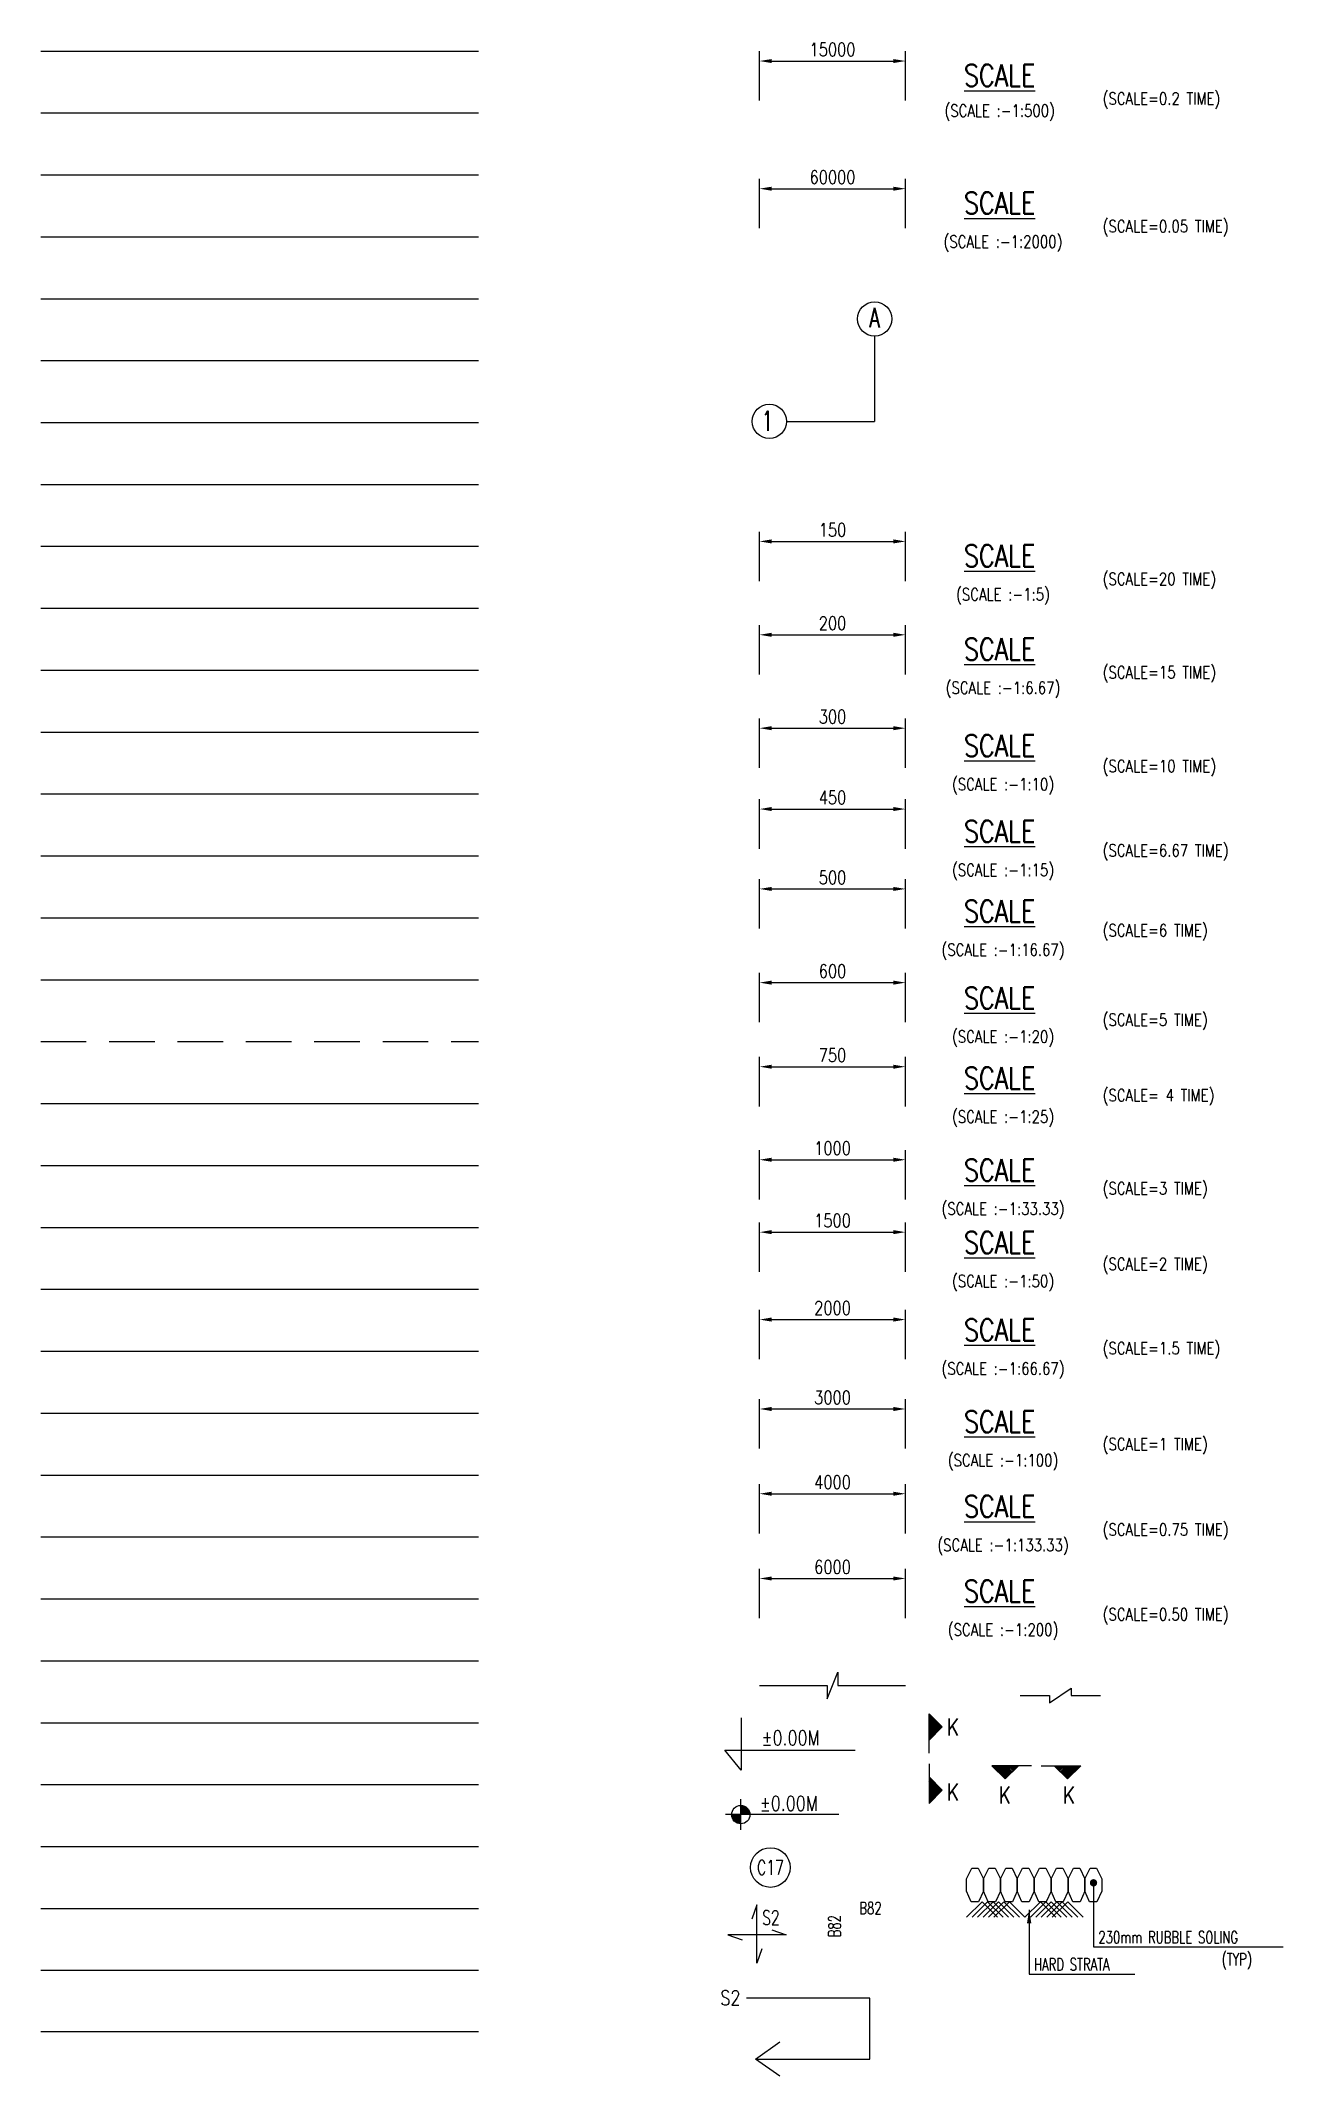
# Model space of a CAD drawing. Extents: x 482149 to 766876, y -388107 to -272741.
# Drawn here: x 482149 to 507696, y -335799 to -293943 of the extents above; entities that cross this region are included whole.
import ezdxf
from ezdxf.enums import TextEntityAlignment as Align
from ezdxf.lldxf.tags import DXFTag

# ---------------------------------------------------------------- set-up
doc = ezdxf.new("R2010")
doc.units = 0
doc.header["$LTSCALE"] = 500
doc.header["$MEASUREMENT"] = 0
doc.linetypes.add('HIDDEN2', pattern=[0.1875, 0.125, -0.0625])
doc.layers.get('DEFPOINTS').update_dxf_attribs({"color": 4})
for name, color, linetype in [('LINE CUT', 8, 'Continuous'), ('P.C.C.', 8, 'Continuous'), ('S-BEAM INNER', 4, 'HIDDEN2'), ('S-BEAM NO', 3, 'Continuous'), ('S-BEAM OUTER', 4, 'Continuous'), ('S-BEAM SIZES', 3, 'Continuous'), ('S-BRECK LINE', 8, 'Continuous'), ('S-CLOUD', 7, 'Continuous'), ('S-COLUMN', 1, 'Continuous'), ('S-COLUMN CIRCLE', 9, 'Continuous'), ('S-COLUMN HATCH', 8, 'Continuous'), ('S-COLUMN NO', 2, 'Continuous'), ('S-COLUMN SIZES', 2, 'Continuous'), ('S-CONCRET LINE', 4, 'Continuous'), ('S-CUT LINE', 8, 'Continuous'), ('S-DIM-1', 5, 'Continuous'), ('S-FILLING', 9, 'Continuous'), ('S-FOOTING', 4, 'Continuous'), ('S-FOOTING  DIMENTION', 5, 'Continuous'), ('S-FOOTING TYPE', 3, 'Continuous'), ('S-GRIDE CIRCLE', 8, 'Continuous'), ('S-GRIDE LINE', 8, 'CENTER'), ('S-GRIDE NO', 1, 'Continuous'), ('S-LEVEL SECTION', 3, 'Continuous'), ('S-LEVLE PLAN', 3, 'Continuous'), ('S-PCC', 9, 'Continuous'), ('S-REINFORCEMENT', 6, 'Continuous'), ('S-RETAINING WALL', 6, 'Continuous'), ('S-SECTION MARK', 1, 'Continuous'), ('S-SLAB MARK', 3, 'Continuous'), ('S-SLAB NO', 3, 'Continuous'), ('S-STIRUPS)', 3, 'Continuous'), ('S-SUNK', 9, 'Continuous'), ('S-TEXT', 2, 'Continuous'), ('S-TEXT-1', 4, 'Continuous'), ('S-TITLE', 6, 'Continuous'), ('S-WATER PROFING', 9, 'Continuous'), ('SCHEDULE LINE-1', 7, 'Continuous'), ('SCHEDULE LINE-2', 5, 'Continuous')]:
    doc.layers.add(name, color=color, linetype=linetype)
doc.styles.add('ROMANS', font='simplex.shx', dxfattribs={"width": 0.8, "height": 275, "bigfont": 'bigfont.shx'})
tags = doc.linetypes.add('CENTER', pattern=[2, 1.25, -0.25, 0.25, -0.25]).pattern_tags.tags
tags[10:11] = [DXFTag(74, 4), DXFTag(75, 0), DXFTag(340, '0'), DXFTag(46, 1.0), DXFTag(50, 0.0), DXFTag(44, 0.0), DXFTag(45, 0.0)]
tags[8:9] = [DXFTag(74, 4), DXFTag(75, 0), DXFTag(340, '0'), DXFTag(46, 1.0), DXFTag(50, 0.0), DXFTag(44, 0.0), DXFTag(45, 0.0)]
tags[6:7] = [DXFTag(74, 4), DXFTag(75, 0), DXFTag(340, '0'), DXFTag(46, 1.0), DXFTag(50, 0.0), DXFTag(44, 0.0), DXFTag(45, 0.0)]
tags[4:5] = [DXFTag(74, 4), DXFTag(75, 0), DXFTag(340, '0'), DXFTag(46, 1.0), DXFTag(50, 0.0), DXFTag(44, 0.0), DXFTag(45, 0.0)]
doc.dimstyles.new('dim10', dxfattribs={"dimtxt": 250, "dimasz": 250, "dimexe": 200, "dimexo": 200, "dimgap": 100, "dimtad": 1, "dimdec": 0, "dimlfac": 0.1, "dimzin": 0, "dimdsep": 46, "dimtxsty": 'ROMANS', "dimcen": 0, "dimclrd": 5, "dimclre": 5, "dimclrt": 4, "dimadec": 0, "dimazin": 0, "dimtfac": 1, "dimtdec": 0, "dimtix": 1, "dimtofl": 0, "dimtmove": 2, "dimatfit": 3, "dimfxl": 0, "dimtolj": 1, "dimtzin": 0, "dimlwd": -1, "dimlwe": -1, "dimarcsym": 0})
doc.dimstyles.new('dim100', dxfattribs={"dimtxt": 250, "dimasz": 250, "dimexe": 200, "dimexo": 200, "dimgap": 100, "dimtad": 1, "dimdec": 0, "dimzin": 0, "dimdsep": 46, "dimtxsty": 'ROMANS', "dimcen": 0, "dimclrd": 5, "dimclre": 5, "dimclrt": 4, "dimadec": 0, "dimazin": 0, "dimtfac": 1, "dimtdec": 0, "dimtix": 1, "dimtofl": 0, "dimtmove": 2, "dimatfit": 3, "dimfxl": 0, "dimtolj": 1, "dimtzin": 0, "dimlwd": -1, "dimlwe": -1, "dimarcsym": 0})
doc.dimstyles.new('dim133.33(0.75)', dxfattribs={"dimtxt": 250, "dimasz": 250, "dimexe": 200, "dimexo": 200, "dimgap": 100, "dimtad": 1, "dimdec": 0, "dimlfac": 1.333331, "dimzin": 0, "dimdsep": 46, "dimtxsty": 'ROMANS', "dimcen": 0, "dimclrd": 5, "dimclre": 5, "dimclrt": 4, "dimadec": 0, "dimazin": 0, "dimtfac": 1, "dimtdec": 0, "dimtix": 1, "dimtofl": 0, "dimtmove": 2, "dimatfit": 3, "dimfxl": 0, "dimtolj": 1, "dimtzin": 0, "dimlwd": -1, "dimlwe": -1, "dimarcsym": 0})
doc.dimstyles.new('dim15(6.67)', dxfattribs={"dimtxt": 250, "dimasz": 250, "dimexe": 200, "dimexo": 200, "dimgap": 100, "dimtad": 1, "dimdec": 0, "dimlfac": 0.15, "dimzin": 0, "dimdsep": 46, "dimtxsty": 'ROMANS', "dimcen": 0, "dimclrd": 5, "dimclre": 5, "dimclrt": 4, "dimadec": 0, "dimazin": 0, "dimtfac": 1, "dimtdec": 0, "dimtix": 1, "dimtofl": 0, "dimtmove": 2, "dimatfit": 3, "dimfxl": 0, "dimtolj": 1, "dimtzin": 0, "dimlwd": -1, "dimlwe": -1, "dimarcsym": 0})
doc.dimstyles.new('dim16.67(6)', dxfattribs={"dimtxt": 250, "dimasz": 250, "dimexe": 200, "dimexo": 200, "dimgap": 100, "dimtad": 1, "dimdec": 0, "dimlfac": 0.166665, "dimzin": 0, "dimdsep": 46, "dimtxsty": 'ROMANS', "dimcen": 0, "dimclrd": 5, "dimclre": 5, "dimclrt": 4, "dimadec": 0, "dimazin": 0, "dimtfac": 1, "dimtdec": 0, "dimtix": 1, "dimtofl": 0, "dimtmove": 2, "dimatfit": 3, "dimfxl": 0, "dimtolj": 1, "dimtzin": 0, "dimlwd": -1, "dimlwe": -1, "dimarcsym": 0})
doc.dimstyles.new('dim20', dxfattribs={"dimtxt": 250, "dimasz": 250, "dimexe": 200, "dimexo": 200, "dimgap": 100, "dimtad": 1, "dimdec": 0, "dimlfac": 0.2, "dimzin": 0, "dimdsep": 46, "dimtxsty": 'ROMANS', "dimcen": 0, "dimclrd": 5, "dimclre": 5, "dimclrt": 4, "dimadec": 0, "dimazin": 0, "dimtfac": 1, "dimtdec": 0, "dimtix": 1, "dimtofl": 0, "dimtmove": 2, "dimatfit": 3, "dimfxl": 0, "dimtolj": 1, "dimtzin": 0, "dimlwd": -1, "dimlwe": -1, "dimarcsym": 0})
doc.dimstyles.new('dim200', dxfattribs={"dimtxt": 250, "dimasz": 250, "dimexe": 200, "dimexo": 200, "dimgap": 100, "dimtad": 1, "dimdec": 0, "dimlfac": 2, "dimzin": 0, "dimdsep": 46, "dimtxsty": 'ROMANS', "dimcen": 0, "dimclrd": 5, "dimclre": 5, "dimclrt": 4, "dimadec": 0, "dimazin": 0, "dimtfac": 1, "dimtdec": 0, "dimtix": 1, "dimtofl": 0, "dimtmove": 2, "dimatfit": 3, "dimfxl": 0, "dimtolj": 1, "dimtzin": 0, "dimlwd": -1, "dimlwe": -1, "dimarcsym": 0})
doc.dimstyles.new('dim2000', dxfattribs={"dimtxt": 250, "dimasz": 250, "dimexe": 200, "dimexo": 200, "dimgap": 100, "dimtad": 1, "dimdec": 0, "dimlfac": 20, "dimzin": 0, "dimdsep": 46, "dimtxsty": 'ROMANS', "dimcen": 0, "dimclrd": 5, "dimclre": 5, "dimclrt": 4, "dimadec": 0, "dimazin": 0, "dimtfac": 1, "dimtdec": 0, "dimtix": 1, "dimtofl": 0, "dimtmove": 2, "dimatfit": 3, "dimfxl": 0, "dimtolj": 1, "dimtzin": 0, "dimlwd": -1, "dimlwe": -1, "dimarcsym": 0})
doc.dimstyles.new('dim25', dxfattribs={"dimtxt": 250, "dimasz": 250, "dimexe": 200, "dimexo": 200, "dimgap": 100, "dimtad": 1, "dimdec": 0, "dimlfac": 0.25, "dimzin": 0, "dimdsep": 46, "dimtxsty": 'ROMANS', "dimcen": 0, "dimclrd": 5, "dimclre": 5, "dimclrt": 4, "dimadec": 0, "dimazin": 0, "dimtfac": 1, "dimtdec": 0, "dimtix": 1, "dimtofl": 0, "dimtmove": 2, "dimatfit": 3, "dimfxl": 0, "dimtolj": 1, "dimtzin": 0, "dimlwd": -1, "dimlwe": -1, "dimarcsym": 0})
doc.dimstyles.new('dim33.33', dxfattribs={"dimtxt": 250, "dimasz": 250, "dimexe": 200, "dimexo": 200, "dimgap": 100, "dimtad": 1, "dimdec": 0, "dimlfac": 0.333331, "dimzin": 0, "dimdsep": 46, "dimtxsty": 'ROMANS', "dimcen": 0, "dimclrd": 5, "dimclre": 5, "dimclrt": 4, "dimadec": 0, "dimazin": 0, "dimtfac": 1, "dimtdec": 0, "dimtix": 1, "dimtofl": 0, "dimtmove": 2, "dimatfit": 3, "dimfxl": 0, "dimtolj": 1, "dimtzin": 0, "dimlwd": -1, "dimlwe": -1, "dimarcsym": 0})
doc.dimstyles.new('dim5', dxfattribs={"dimtxt": 250, "dimasz": 250, "dimexe": 200, "dimexo": 200, "dimgap": 100, "dimtad": 1, "dimdec": 0, "dimlfac": 0.05, "dimzin": 0, "dimdsep": 46, "dimtxsty": 'ROMANS', "dimcen": 0, "dimclrd": 5, "dimclre": 5, "dimclrt": 4, "dimadec": 0, "dimazin": 0, "dimtfac": 1, "dimtdec": 0, "dimtix": 1, "dimtofl": 0, "dimtmove": 2, "dimatfit": 3, "dimfxl": 0, "dimtolj": 1, "dimtzin": 0, "dimlwd": -1, "dimlwe": -1, "dimarcsym": 0})
doc.dimstyles.new('dim50', dxfattribs={"dimtxt": 250, "dimasz": 250, "dimexe": 200, "dimexo": 200, "dimgap": 100, "dimtad": 1, "dimdec": 0, "dimlfac": 0.5, "dimzin": 0, "dimdsep": 46, "dimtxsty": 'ROMANS', "dimcen": 0, "dimclrd": 5, "dimclre": 5, "dimclrt": 4, "dimadec": 0, "dimazin": 0, "dimtfac": 1, "dimtdec": 0, "dimtix": 1, "dimtofl": 0, "dimtmove": 2, "dimatfit": 3, "dimfxl": 0, "dimtolj": 1, "dimtzin": 0, "dimlwd": -1, "dimlwe": -1, "dimarcsym": 0})
doc.dimstyles.new('dim500', dxfattribs={"dimtxt": 250, "dimasz": 250, "dimexe": 200, "dimexo": 200, "dimgap": 100, "dimtad": 1, "dimdec": 0, "dimlfac": 5, "dimzin": 0, "dimdsep": 46, "dimtxsty": 'ROMANS', "dimcen": 0, "dimclrd": 5, "dimclre": 5, "dimclrt": 4, "dimadec": 0, "dimazin": 0, "dimtfac": 1, "dimtdec": 0, "dimtix": 1, "dimtofl": 0, "dimtmove": 2, "dimatfit": 3, "dimfxl": 0, "dimtolj": 1, "dimtzin": 0, "dimlwd": -1, "dimlwe": -1, "dimarcsym": 0})
doc.dimstyles.new('dim6.67(15)', dxfattribs={"dimtxt": 250, "dimasz": 250, "dimexe": 200, "dimexo": 200, "dimgap": 100, "dimtad": 1, "dimdec": 0, "dimlfac": 0.066667, "dimzin": 0, "dimdsep": 46, "dimtxsty": 'ROMANS', "dimcen": 0, "dimclrd": 5, "dimclre": 5, "dimclrt": 4, "dimadec": 0, "dimazin": 0, "dimtfac": 1, "dimtdec": 0, "dimtix": 1, "dimtofl": 0, "dimtmove": 2, "dimatfit": 3, "dimfxl": 0, "dimtolj": 1, "dimtzin": 0, "dimlwd": -1, "dimlwe": -1, "dimarcsym": 0})
doc.dimstyles.new('dim66.67(1.5)', dxfattribs={"dimtxt": 250, "dimasz": 250, "dimexe": 200, "dimexo": 200, "dimgap": 100, "dimtad": 1, "dimdec": 0, "dimlfac": 0.666666, "dimzin": 0, "dimdsep": 46, "dimtxsty": 'ROMANS', "dimcen": 0, "dimclrd": 5, "dimclre": 5, "dimclrt": 4, "dimadec": 0, "dimazin": 0, "dimtfac": 1, "dimtdec": 0, "dimtix": 1, "dimtofl": 0, "dimtmove": 2, "dimatfit": 3, "dimfxl": 0, "dimtolj": 1, "dimtzin": 0, "dimlwd": -1, "dimlwe": -1, "dimarcsym": 0})

msp = doc.modelspace()

# ---------------------------------------------------------------- texts
at = {"layer": 'S-BEAM NO', "style": 'ROMANS', "width": 0.7}
msp.add_text('B82', height=250, dxfattribs=at).set_placement((499209.381, -332341.561), align=Align.MIDDLE_CENTER)
msp.add_text('B82', height=250, rotation=90, dxfattribs=at).set_placement((498469.606, -332710.09), align=Align.MIDDLE_CENTER)
at = {"layer": 'S-COLUMN NO', "style": 'ROMANS', "width": 0.7}
msp.add_text('C17', height=300, dxfattribs=at).set_placement((497150.218, -331506.602), align=Align.MIDDLE)
at = {"layer": 'S-GRIDE NO', "style": 'ROMANS', "width": 0.7}
for s, p in [('A', (499294.32, -299638.734)), ('1', (497089.281, -301761.776))]:
    msp.add_text(s, height=400, dxfattribs=at).set_placement(p, align=Align.MIDDLE)
at = {"layer": 'S-LEVEL SECTION', "insert": (497564.722, -328840.3), "char_height": 300, "attachment_point": 5, "style": 'ROMANS'}
msp.add_mtext('%%P0.00M', dxfattribs=at)
at = {"layer": 'S-LEVLE PLAN', "insert": (497528.261, -330187.489), "char_height": 300, "attachment_point": 5, "style": 'ROMANS'}
msp.add_mtext('%%P0.00M', dxfattribs=at)
at = {"layer": 'S-SECTION MARK', "style": 'ROMANS', "width": 0.8}
for p in [(500906.659, -328613.618), (500906.659, -329952.397), (501972.362, -330015.67), (503292.157, -330015.67)]:
    msp.add_text('K', height=349.999, dxfattribs=at).set_placement(p, align=Align.MIDDLE)
at = {"layer": 'S-SLAB NO', "style": 'ROMANS', "width": 0.7}
msp.add_text('S2', height=300, dxfattribs=at).set_placement((496981.565, -332686.994))
at = {"layer": 'S-TEXT', "style": 'ROMANS', "width": 0.8}
msp.add_text('S2', height=300, dxfattribs=at).set_placement((496124.719, -334333.899))
at = {"layer": 'S-TEXT', "char_height": 250, "width": 16150, "attachment_point": 2, "style": 'ROMANS'}
for s, insert in [('(SCALE :-1:500)', (501864.603, -295257.929)), ('(SCALE :-1:2000)', (501932.496, -297950.5)), ('(SCALE :-1:5)', (501932.496, -305203.386)), ('(SCALE :-1:6.67)', (501932.496, -307123.38)), ('(SCALE :-1:10)', (501934.074, -309106.842)), ('(SCALE :-1:15)', (501934.074, -310868.779)), ('(SCALE :-1:16.67)', (501934.074, -312511.598)), ('(SCALE :-1:20)', (501934.074, -314295.028)), ('(SCALE :-1:25)', (501934.074, -315942.539)), ('(SCALE :-1:33.33)', (501934.074, -317834.6)), ('(SCALE :-1:50)', (501934.074, -319323.418)), ('(SCALE :-1:66.67)', (501934.074, -321120.741)), ('(SCALE :-1:100)', (501934.074, -323006.779)), ('(SCALE :-1:133.33)', (501934.074, -324749.427)), ('(SCALE :-1:200)', (501934.074, -326492.076))]:
    msp.add_mtext(s, dxfattribs=dict(at, insert=insert))
at = {"layer": 'S-TEXT-1', "style": 'ROMANS', "width": 0.7}
for s, p in [('230mm RUBBLE SOLING', (503894.385, -332939.183)), ('HARD STRATA', (502570.479, -333497.895)), ('(TYP)', (506428.522, -333393.047))]:
    msp.add_text(s, height=250, dxfattribs=at).set_placement(p, align=Align.MIDDLE_LEFT)
at = {"layer": 'S-TEXT-1', "char_height": 250, "width": 16150, "attachment_point": 1, "style": 'ROMANS'}
for s, insert in [('(SCALE=0.2 TIME)', (503981.638, -295007.744)), ('(SCALE=0.05 TIME)', (503981.638, -297632.729)), ('(SCALE=20 TIME)', (503981.638, -304885.615)), ('(SCALE=15 TIME)', (503981.638, -306805.609)), ('(SCALE=10 TIME)', (503981.638, -308734.614)), ('(SCALE=6.67 TIME)', (503981.638, -310468.658)), ('(SCALE=6 TIME)', (503981.638, -312111.477)), ('(SCALE=5 TIME)', (503981.638, -313950.536)), ('(SCALE= 4 TIME)', (503981.638, -315500.871)), ('(SCALE=3 TIME)', (503981.638, -317417.12)), ('(SCALE=2 TIME)', (503981.638, -318970.327)), ('(SCALE=1.5 TIME)', (503981.638, -320703.262)), ('(SCALE=1 TIME)', (503981.638, -322674.9)), ('(SCALE=0.75 TIME)', (503981.638, -324431.017)), ('(SCALE=0.50 TIME)', (503981.638, -326173.666))]:
    msp.add_mtext(s, dxfattribs=dict(at, insert=insert))
at = {"layer": 'S-TITLE', "style": 'ROMANS', "width": 0.8}
for p in [(501864.603, -294656.422), (501864.603, -297281.407), (501864.603, -304534.293), (501864.603, -306454.287), (501864.603, -308437.749), (501864.603, -310199.686), (501864.603, -311842.505), (501864.603, -313625.935), (501864.603, -315273.446), (501864.603, -317165.507), (501864.603, -318654.325), (501864.603, -320451.649), (501864.603, -322337.686), (501864.603, -324080.334), (501864.603, -325822.983)]:
    msp.add_text('%%USCALE', height=450, dxfattribs=at).set_placement(p, align=Align.MIDDLE_CENTER)

# ---------------------------------------------------------------- blocks, each defined once
blk = doc.blocks.new('*D136')
at = {"layer": 'DEFPOINTS', "color": 0}
for p in [(499928, -322078), (496928, -323093), (499928, -323093)]:
    blk.add_point(p, dxfattribs=at)
at = {"layer": 'S-DIM-1', "color": 5}
for p, q in [((496928, -322893), (496928, -321878)), ((497178, -322078), (499678, -322078)), ((499928, -322893), (499928, -321878))]:
    blk.add_line(p, q, dxfattribs=at)
for points in [[(497178, -322036), (497178, -322120), (496928, -322078)], [(499678, -322120), (499678, -322036), (499928, -322078)]]:
    blk.add_solid(points, dxfattribs=at)
at = {"layer": 'S-DIM-1', "color": 4, "insert": (498428, -321840), "char_height": 275, "attachment_point": 5, "style": 'ROMANS'}
blk.add_mtext('\\A1;3000', dxfattribs=at)
blk = doc.blocks.new('*D137')
at = {"layer": 'DEFPOINTS', "color": 0}
for p in [(499928, -318442), (496928, -319457), (499928, -319457)]:
    blk.add_point(p, dxfattribs=at)
at = {"layer": 'S-DIM-1', "color": 5}
for p, q in [((496928, -319257), (496928, -318242)), ((497178, -318442), (499678, -318442)), ((499928, -319257), (499928, -318242))]:
    blk.add_line(p, q, dxfattribs=at)
for points in [[(497178, -318400), (497178, -318483), (496928, -318442)], [(499678, -318483), (499678, -318400), (499928, -318442)]]:
    blk.add_solid(points, dxfattribs=at)
at = {"layer": 'S-DIM-1', "color": 4, "insert": (498428, -318204), "char_height": 275, "attachment_point": 5, "style": 'ROMANS'}
blk.add_mtext('\\A1;1500', dxfattribs=at)
blk = doc.blocks.new('*D138')
at = {"layer": 'DEFPOINTS', "color": 0}
for p in [(499928, -315040), (496928, -316055), (499928, -316055)]:
    blk.add_point(p, dxfattribs=at)
at = {"layer": 'S-DIM-1', "color": 5}
for p, q in [((496928, -315855), (496928, -314840)), ((497178, -315040), (499678, -315040)), ((499928, -315855), (499928, -314840))]:
    blk.add_line(p, q, dxfattribs=at)
for points in [[(497178, -314999), (497178, -315082), (496928, -315040)], [(499678, -315082), (499678, -314999), (499928, -315040)]]:
    blk.add_solid(points, dxfattribs=at)
at = {"layer": 'S-DIM-1', "color": 4, "insert": (498428, -314803), "char_height": 275, "attachment_point": 5, "style": 'ROMANS'}
blk.add_mtext('\\A1;750', dxfattribs=at)
blk = doc.blocks.new('*D139')
at = {"layer": 'DEFPOINTS', "color": 0}
for p in [(499928, -313311), (496928, -314326), (499928, -314326)]:
    blk.add_point(p, dxfattribs=at)
at = {"layer": 'S-DIM-1', "color": 5}
for p, q in [((496928, -314126), (496928, -313111)), ((497178, -313311), (499678, -313311)), ((499928, -314126), (499928, -313111))]:
    blk.add_line(p, q, dxfattribs=at)
for points in [[(497178, -313269), (497178, -313353), (496928, -313311)], [(499678, -313353), (499678, -313269), (499928, -313311)]]:
    blk.add_solid(points, dxfattribs=at)
at = {"layer": 'S-DIM-1', "color": 4, "insert": (498428, -313074), "char_height": 275, "attachment_point": 5, "style": 'ROMANS'}
blk.add_mtext('\\A1;600', dxfattribs=at)
blk = doc.blocks.new('*D140')
at = {"layer": 'DEFPOINTS', "color": 0}
for p in [(499928, -309742), (496928, -310757), (499928, -310757)]:
    blk.add_point(p, dxfattribs=at)
at = {"layer": 'S-DIM-1', "color": 5}
for p, q in [((496928, -310557), (496928, -309542)), ((499928, -310557), (499928, -309542)), ((497178, -309742), (499678, -309742))]:
    blk.add_line(p, q, dxfattribs=at)
for points in [[(497178, -309700), (497178, -309783), (496928, -309742)], [(499678, -309783), (499678, -309700), (499928, -309742)]]:
    blk.add_solid(points, dxfattribs=at)
at = {"layer": 'S-DIM-1', "color": 4, "insert": (498428, -309504), "char_height": 275, "attachment_point": 5, "style": 'ROMANS'}
blk.add_mtext('\\A1;450', dxfattribs=at)
blk = doc.blocks.new('*D141')
at = {"layer": 'DEFPOINTS', "color": 0}
for p in [(499928, -308079), (496928, -309094), (499928, -309094)]:
    blk.add_point(p, dxfattribs=at)
at = {"layer": 'S-DIM-1', "color": 5}
for p, q in [((496928, -308894), (496928, -307879)), ((499928, -308894), (499928, -307879)), ((497178, -308079), (499678, -308079))]:
    blk.add_line(p, q, dxfattribs=at)
for points in [[(497178, -308037), (497178, -308121), (496928, -308079)], [(499678, -308121), (499678, -308037), (499928, -308079)]]:
    blk.add_solid(points, dxfattribs=at)
at = {"layer": 'S-DIM-1', "color": 4, "insert": (498428, -307842), "char_height": 275, "attachment_point": 5, "style": 'ROMANS'}
blk.add_mtext('\\A1;300', dxfattribs=at)
blk = doc.blocks.new('*D142')
at = {"layer": 'DEFPOINTS', "color": 0}
for p in [(499928, -306159), (496928, -307174), (499928, -307174)]:
    blk.add_point(p, dxfattribs=at)
at = {"layer": 'S-DIM-1', "color": 5}
for p, q in [((496928, -306974), (496928, -305959)), ((499928, -306974), (499928, -305959)), ((497178, -306159), (499678, -306159))]:
    blk.add_line(p, q, dxfattribs=at)
for points in [[(497178, -306117), (497178, -306201), (496928, -306159)], [(499678, -306201), (499678, -306117), (499928, -306159)]]:
    blk.add_solid(points, dxfattribs=at)
at = {"layer": 'S-DIM-1', "color": 4, "insert": (498428, -305922), "char_height": 275, "attachment_point": 5, "style": 'ROMANS'}
blk.add_mtext('\\A1;200', dxfattribs=at)
blk = doc.blocks.new('*D143')
at = {"layer": 'DEFPOINTS', "color": 0}
for p in [(499928, -320239), (496928, -321254), (499928, -321254)]:
    blk.add_point(p, dxfattribs=at)
at = {"layer": 'S-DIM-1', "color": 5}
for p, q in [((496928, -321054), (496928, -320039)), ((499928, -321054), (499928, -320039)), ((497178, -320239), (499678, -320239))]:
    blk.add_line(p, q, dxfattribs=at)
for points in [[(497178, -320197), (497178, -320281), (496928, -320239)], [(499678, -320281), (499678, -320197), (499928, -320239)]]:
    blk.add_solid(points, dxfattribs=at)
at = {"layer": 'S-DIM-1', "color": 4, "insert": (498428, -320001), "char_height": 275, "attachment_point": 5, "style": 'ROMANS'}
blk.add_mtext('\\A1;2000', dxfattribs=at)
blk = doc.blocks.new('*D144')
at = {"layer": 'DEFPOINTS', "color": 0}
for p in [(499928, -316953), (496928, -317968), (499928, -317968)]:
    blk.add_point(p, dxfattribs=at)
at = {"layer": 'S-DIM-1', "color": 5}
for p, q in [((496928, -317768), (496928, -316753)), ((499928, -317768), (499928, -316753)), ((497178, -316953), (499678, -316953))]:
    blk.add_line(p, q, dxfattribs=at)
for points in [[(497178, -316911), (497178, -316995), (496928, -316953)], [(499678, -316995), (499678, -316911), (499928, -316953)]]:
    blk.add_solid(points, dxfattribs=at)
at = {"layer": 'S-DIM-1', "color": 4, "insert": (498428, -316715), "char_height": 275, "attachment_point": 5, "style": 'ROMANS'}
blk.add_mtext('\\A1;1000', dxfattribs=at)
blk = doc.blocks.new('*D145')
at = {"layer": 'DEFPOINTS', "color": 0}
for p in [(499928, -311384), (496928, -312400), (499928, -312400)]:
    blk.add_point(p, dxfattribs=at)
at = {"layer": 'S-DIM-1', "color": 5}
for p, q in [((496928, -312200), (496928, -311184)), ((497178, -311384), (499678, -311384)), ((499928, -312200), (499928, -311184))]:
    blk.add_line(p, q, dxfattribs=at)
for points in [[(497178, -311343), (497178, -311426), (496928, -311384)], [(499678, -311426), (499678, -311343), (499928, -311384)]]:
    blk.add_solid(points, dxfattribs=at)
at = {"layer": 'S-DIM-1', "color": 4, "insert": (498428, -311147), "char_height": 275, "attachment_point": 5, "style": 'ROMANS'}
blk.add_mtext('\\A1;500', dxfattribs=at)
blk = doc.blocks.new('*D146')
at = {"layer": 'DEFPOINTS', "color": 0}
for p in [(499928, -323821), (496928, -324836), (499928, -324836)]:
    blk.add_point(p, dxfattribs=at)
at = {"layer": 'S-DIM-1', "color": 5}
for p, q in [((496928, -324636), (496928, -323621)), ((497178, -323821), (499678, -323821)), ((499928, -324636), (499928, -323621))]:
    blk.add_line(p, q, dxfattribs=at)
for points in [[(497178, -323779), (497178, -323862), (496928, -323821)], [(499678, -323862), (499678, -323779), (499928, -323821)]]:
    blk.add_solid(points, dxfattribs=at)
at = {"layer": 'S-DIM-1', "color": 4, "insert": (498428, -323583), "char_height": 275, "attachment_point": 5, "style": 'ROMANS'}
blk.add_mtext('\\A1;4000', dxfattribs=at)
blk = doc.blocks.new('*D147')
at = {"layer": 'DEFPOINTS', "color": 0}
for p in [(499928, -304239), (496928, -305254), (499928, -305254)]:
    blk.add_point(p, dxfattribs=at)
at = {"layer": 'S-DIM-1', "color": 5}
for p, q in [((496928, -305054), (496928, -304039)), ((497178, -304239), (499678, -304239)), ((499928, -305054), (499928, -304039))]:
    blk.add_line(p, q, dxfattribs=at)
for points in [[(497178, -304197), (497178, -304281), (496928, -304239)], [(499678, -304281), (499678, -304197), (499928, -304239)]]:
    blk.add_solid(points, dxfattribs=at)
at = {"layer": 'S-DIM-1', "color": 4, "insert": (498428, -304002), "char_height": 275, "attachment_point": 5, "style": 'ROMANS'}
blk.add_mtext('\\A1;150', dxfattribs=at)
blk = doc.blocks.new('*D148')
at = {"layer": 'DEFPOINTS', "color": 0}
for p in [(499928, -296986), (496928, -298001), (499928, -298001)]:
    blk.add_point(p, dxfattribs=at)
at = {"layer": 'S-DIM-1', "color": 5}
for p, q in [((496928, -297801), (496928, -296786)), ((497178, -296986), (499678, -296986)), ((499928, -297801), (499928, -296786))]:
    blk.add_line(p, q, dxfattribs=at)
for points in [[(497178, -296945), (497178, -297028), (496928, -296986)], [(499678, -297028), (499678, -296945), (499928, -296986)]]:
    blk.add_solid(points, dxfattribs=at)
at = {"layer": 'S-DIM-1', "color": 4, "insert": (498428, -296749), "char_height": 275, "attachment_point": 5, "style": 'ROMANS'}
blk.add_mtext('\\A1;60000', dxfattribs=at)
blk = doc.blocks.new('*D149')
at = {"layer": 'DEFPOINTS', "color": 0}
for p in [(499928, -294361), (496928, -295376), (499928, -295376)]:
    blk.add_point(p, dxfattribs=at)
at = {"layer": 'S-DIM-1', "color": 5}
for p, q in [((496928, -295176), (496928, -294161)), ((499928, -295176), (499928, -294161)), ((497178, -294361), (499678, -294361))]:
    blk.add_line(p, q, dxfattribs=at)
for points in [[(497178, -294320), (497178, -294403), (496928, -294361)], [(499678, -294403), (499678, -294320), (499928, -294361)]]:
    blk.add_solid(points, dxfattribs=at)
at = {"layer": 'S-DIM-1', "color": 4, "insert": (498428, -294124), "char_height": 275, "attachment_point": 5, "style": 'ROMANS'}
blk.add_mtext('\\A1;15000', dxfattribs=at)
blk = doc.blocks.new('*D150')
at = {"layer": 'DEFPOINTS', "color": 0}
for p in [(499928, -325563), (496928, -326578), (499928, -326578)]:
    blk.add_point(p, dxfattribs=at)
at = {"layer": 'S-DIM-1', "color": 5}
for p, q in [((496928, -326378), (496928, -325363)), ((497178, -325563), (499678, -325563)), ((499928, -326378), (499928, -325363))]:
    blk.add_line(p, q, dxfattribs=at)
for points in [[(497178, -325522), (497178, -325605), (496928, -325563)], [(499678, -325605), (499678, -325522), (499928, -325563)]]:
    blk.add_solid(points, dxfattribs=at)
at = {"layer": 'S-DIM-1', "color": 4, "insert": (498428, -325326), "char_height": 275, "attachment_point": 5, "style": 'ROMANS'}
blk.add_mtext('\\A1;6000', dxfattribs=at)
blk = doc.blocks.new('*U135')
at = {"layer": 'LINE CUT'}
blk.add_lwpolyline([(-550, 0), (-150, 0), (-150, 100), (150, -100), (150, 0), (550, 0)], dxfattribs=at)

# ---------------------------------------------------------------- dimensions: what is measured, and where the dimension line sits
at = {"layer": 'S-DIM-1'}
for base, p1, p2, dimstyle, picture, middle in [((499927.7, -294361.238), (496927.7, -295376.366), (499927.7, -295376.366), 'dim500', '*D149', (498427.7, -294123.738)), ((499927.7, -296986.222), (496927.7, -298001.35), (499927.7, -298001.35), 'dim2000', '*D148', (498427.7, -296748.722)), ((499927.7, -304239.109), (496927.7, -305254.237), (499927.7, -305254.237), 'dim5', '*D147', (498427.7, -304001.609)), ((499927.7, -306159.103), (496927.7, -307174.231), (499927.7, -307174.231), 'dim6.67(15)', '*D142', (498427.7, -305921.603)), ((499927.7, -308079.096), (496927.7, -309094.224), (499927.7, -309094.224), 'dim10', '*D141', (498427.7, -307841.596)), ((499927.7, -309741.64), (496927.7, -310756.768), (499927.7, -310756.768), 'dim15(6.67)', '*D140', (498427.7, -309504.14)), ((499927.7, -311384.459), (496927.7, -312399.587), (499927.7, -312399.587), 'dim16.67(6)', '*D145', (498427.7, -311146.959)), ((499927.7, -313311.148), (496927.7, -314326.276), (499927.7, -314326.276), 'dim20', '*D139', (498427.7, -313073.648)), ((499927.7, -315040.35), (496927.7, -316055.478), (499927.7, -316055.478), 'dim25', '*D138', (498427.7, -314802.85)), ((499927.7, -316952.835), (496927.7, -317967.963), (499927.7, -317967.963), 'dim33.33', '*D144', (498427.7, -316715.335)), ((499927.7, -318441.653), (496927.7, -319456.781), (499927.7, -319456.781), 'dim50', '*D137', (498427.7, -318204.153)), ((499927.7, -320238.976), (496927.7, -321254.104), (499927.7, -321254.104), 'dim66.67(1.5)', '*D143', (498427.7, -320001.476)), ((499927.7, -322077.932), (496927.7, -323093.06), (499927.7, -323093.06), 'dim100', '*D136', (498427.7, -321840.432)), ((499927.7, -323820.58), (496927.7, -324835.708), (499927.7, -324835.708), 'dim133.33(0.75)', '*D146', (498427.7, -323583.08)), ((499927.7, -325563.229), (496927.7, -326578.357), (499927.7, -326578.357), 'dim200', '*D150', (498427.7, -325325.729))]:
    dim = msp.add_linear_dim(base=base, p1=p1, p2=p2, dimstyle=dimstyle, dxfattribs=at)
    dim.commit()
    dim.dimension.update_dxf_attribs({"geometry": picture, "text_midpoint": middle})

# ---------------------------------------------------------------- hatches: boundary and pattern name
at = {"layer": 'S-LEVLE PLAN'}
h = msp.add_hatch(color=256, dxfattribs=at)
h.paths.add_polyline_path([(496542.526, -330229.193), (496542.526, -330417.54), (496730.873, -330417.54, 0.414213562)])
h.paths.add_polyline_path([(496542.526, -330417.54), (496354.18, -330417.54, 0.414213562), (496542.526, -330605.887)])
at = {"layer": 'S-SECTION MARK', "ltscale": 5}
h = msp.add_hatch(dxfattribs=at)
h.set_pattern_fill('ANSI31', color=256, scale=172.406964, angle=270, style=0)
h.set_pattern_definition([(315, (498577.769, -254017.84), (15.2387667, 15.2387667), [])])
h.paths.add_polyline_path([(500683.876, -328614.98), (500416.747, -328343.115), (500416.747, -328886.845)])
h = msp.add_hatch(dxfattribs=at)
h.set_pattern_fill('ANSI31', color=256, scale=172.406964, angle=270, style=0)
h.set_pattern_definition([(45, (498577.769, -404512.806), (15.2387667, -15.2387667), [])])
h.paths.add_polyline_path([(500683.876, -329915.666), (500416.747, -330187.531), (500416.747, -329643.8)])
h = msp.add_hatch(dxfattribs=at)
h.set_pattern_fill('ANSI31', color=256, scale=172.406964, angle=180, style=0)
h.set_pattern_definition([(315, (427380.805, -327573.432), (-15.2387667, -15.2387667), [])])
h.paths.add_polyline_path([(501977.946, -329679.539), (501706.081, -329412.41), (502249.811, -329412.41)])
h = msp.add_hatch(dxfattribs=at)
h.set_pattern_fill('ANSI31', color=256, scale=172.406964, angle=180, style=0)
h.set_pattern_definition([(225, (577856.355, -327573.432), (15.2387667, -15.2387667), [])])
h.paths.add_polyline_path([(503259.214, -329679.539), (503531.079, -329412.41), (502987.349, -329412.41)])

# ---------------------------------------------------------------- linework, layer by layer
at = {"layer": 'P.C.C.'}
for points in [[(501430.433, -332210.293), (501279.782, -332210.293), (501184.752, -331989.755), (501184.752, -331736.719), (501293.47, -331520.293), (501423.589, -331520.293), (501532.444, -331736.719), (501532.444, -331989.755), (501430.433, -332210.293)], [(501778.124, -332210.293), (501627.473, -332210.293), (501532.444, -331989.755), (501532.444, -331736.719), (501641.162, -331520.293), (501771.28, -331520.293), (501880.135, -331736.719), (501880.135, -331989.755), (501778.124, -332210.293)], [(502125.815, -332210.293), (501975.164, -332210.293), (501880.135, -331989.755), (501880.135, -331736.719), (501988.853, -331520.293), (502118.971, -331520.293), (502227.826, -331736.719), (502227.826, -331989.755), (502125.815, -332210.293)], [(502473.507, -332210.293), (502322.855, -332210.293), (502227.826, -331989.755), (502227.826, -331736.719), (502336.544, -331520.293), (502466.662, -331520.293), (502575.517, -331736.719), (502575.517, -331989.755), (502473.507, -332210.293)], [(502821.198, -332210.293), (502670.547, -332210.293), (502575.517, -331989.755), (502575.517, -331736.719), (502684.235, -331520.293), (502814.354, -331520.293), (502923.208, -331736.719), (502923.208, -331989.755), (502821.198, -332210.293)], [(503168.889, -332210.293), (503018.238, -332210.293), (502923.208, -331989.755), (502923.208, -331736.719), (503031.926, -331520.293), (503162.045, -331520.293), (503270.9, -331736.719), (503270.9, -331989.755), (503168.889, -332210.293)], [(503516.58, -332210.293), (503365.929, -332210.293), (503270.9, -331989.755), (503270.9, -331736.719), (503379.618, -331520.293), (503509.736, -331520.293), (503618.591, -331736.719), (503618.591, -331989.755), (503516.58, -332210.293)], [(503864.272, -332210.293), (503713.62, -332210.293), (503618.591, -331989.755), (503618.591, -331736.719), (503727.309, -331520.293), (503857.427, -331520.293), (503966.282, -331736.719), (503966.282, -331989.755), (503864.272, -332210.293)], [(501184.752, -332528.491), (501502.95, -332210.293), (501821.148, -332528.491)], [(501297.252, -332528.491), (501615.45, -332210.293), (501933.648, -332528.491)], [(501409.752, -332528.491), (501727.95, -332210.293), (502046.148, -332528.491)], [(501522.252, -332528.491), (501840.45, -332210.293), (502158.648, -332528.491)], [(501634.752, -332528.491), (501952.95, -332210.293), (502271.148, -332528.491)], [(501747.252, -332528.491), (502065.45, -332210.293), (502383.648, -332528.491)], [(502383.648, -332528.491), (502701.846, -332210.293), (503020.045, -332528.491)], [(502496.148, -332528.491), (502814.346, -332210.293), (503132.545, -332528.491)], [(502608.648, -332528.491), (502926.846, -332210.293), (503245.045, -332528.491)], [(502721.148, -332528.491), (503039.346, -332210.293), (503357.545, -332528.491)], [(502833.648, -332528.491), (503151.846, -332210.293), (503470.045, -332528.491)], [(502946.148, -332528.491), (503264.346, -332210.293), (503582.545, -332528.491)]]:
    msp.add_lwpolyline(points, dxfattribs=at)
at = {"layer": 'S-BEAM INNER', "ltscale": 15}
msp.add_line((482149.143, -314524.24), (491152.069, -314524.24), dxfattribs=at)
at = {"layer": 'S-BEAM NO'}
msp.add_line((482149.143, -315797.305), (491152.069, -315797.305), dxfattribs=at)
at = {"layer": 'S-BEAM OUTER'}
msp.add_line((482149.143, -313251.175), (491152.069, -313251.175), dxfattribs=at)
at = {"layer": 'S-BRECK LINE'}
msp.add_lwpolyline([(496927.7, -327766.228), (498314.885, -327766.228), (498314.885, -328040.976), (498540.516, -327491.481), (498540.516, -327766.228), (499927.7, -327766.228)], dxfattribs=at)
at = {"layer": 'S-CLOUD'}
msp.add_line((482149.143, -323435.695), (491152.069, -323435.695), dxfattribs=at)
at = {"layer": 'S-COLUMN'}
msp.add_line((482149.143, -297974.393), (491152.069, -297974.393), dxfattribs=at)
at = {"layer": 'S-COLUMN CIRCLE'}
msp.add_line((482149.143, -300520.524), (491152.069, -300520.524), dxfattribs=at)
msp.add_circle((497150.218, -331506.602), 407.525, dxfattribs=at)
at = {"layer": 'S-COLUMN HATCH'}
msp.add_line((482149.143, -301793.589), (491152.069, -301793.589), dxfattribs=at)
at = {"layer": 'S-COLUMN NO'}
msp.add_line((482149.143, -299247.458), (491152.069, -299247.458), dxfattribs=at)
at = {"layer": 'S-COLUMN SIZES', "lineweight": -2}
msp.add_line((482149.143, -334880.686), (491152.069, -334880.686), dxfattribs=at)
at = {"layer": 'S-CONCRET LINE'}
msp.add_line((482149.143, -329801.021), (491152.069, -329801.021), dxfattribs=at)
at = {"layer": 'S-CUT LINE'}
msp.add_line((482149.143, -327254.891), (491152.069, -327254.891), dxfattribs=at)
at = {"layer": 'S-DIM-1'}
msp.add_line((482149.143, -311978.109), (491152.069, -311978.109), dxfattribs=at)
at = {"layer": 'S-FILLING'}
msp.add_line((482149.143, -333620.216), (491152.069, -333620.216), dxfattribs=at)
at = {"layer": 'S-FOOTING'}
msp.add_line((482149.143, -294155.198), (491152.069, -294155.198), dxfattribs=at)
at = {"layer": 'S-FOOTING  DIMENTION'}
msp.add_line((482149.143, -295428.263), (491152.069, -295428.263), dxfattribs=at)
at = {"layer": 'S-FOOTING TYPE'}
msp.add_line((482149.143, -296701.328), (491152.069, -296701.328), dxfattribs=at)
at = {"layer": 'S-GRIDE CIRCLE'}
msp.add_line((482149.143, -305612.784), (491152.069, -305612.784), dxfattribs=at)
at = {"layer": 'S-GRIDE CIRCLE', "linetype": 'Continuous'}
for centre in [(499294.268, -299663.83), (497129.837, -301770.215)]:
    msp.add_circle(centre, 352.642, dxfattribs=at)
at = {"layer": 'S-GRIDE LINE'}
for p, q in [((499294.268, -300016.472), (499294.268, -301770.215)), ((497482.479, -301770.215), (499294.268, -301770.215)), ((482149.143, -303066.654), (491152.069, -303066.654))]:
    msp.add_line(p, q, dxfattribs=at)
at = {"layer": 'S-GRIDE NO'}
msp.add_line((482149.143, -304339.719), (491152.069, -304339.719), dxfattribs=at)
at = {"layer": 'S-LEVEL SECTION'}
msp.add_lwpolyline([(496547.36, -328430.838), (496547.36, -329503.585), (496213.275, -329093.483), (498896.805, -329093.483)], dxfattribs=at)
at = {"layer": 'S-LEVLE PLAN'}
msp.add_line((496542.526, -330734.601), (496542.526, -330100.479), dxfattribs=at)
msp.add_lwpolyline([(498560.033, -330417.54), (496225.465, -330417.54)], dxfattribs=at)
msp.add_circle((496542.526, -330417.54), 188.347, dxfattribs=at)
at = {"layer": 'S-PCC'}
msp.add_line((482149.143, -331074.086), (491152.069, -331074.086), dxfattribs=at)
at = {"layer": 'S-REINFORCEMENT'}
msp.add_line((482149.143, -320889.565), (491152.069, -320889.565), dxfattribs=at)
at = {"layer": 'S-RETAINING WALL'}
msp.add_line((482149.143, -306885.849), (491152.069, -306885.849), dxfattribs=at)
at = {"layer": 'S-SECTION MARK'}
for p, q in [((482149.143, -319616.5), (491152.069, -319616.5)), ((500416.747, -329155.972), (500416.747, -328343.115)), ((500416.747, -328343.115), (500683.876, -328614.98)), ((500416.747, -328886.845), (500683.876, -328614.98)), ((500416.747, -329374.673), (500416.747, -330187.531)), ((500416.747, -329643.8), (500683.876, -329915.666)), ((502518.939, -329412.41), (501706.081, -329412.41)), ((501706.081, -329412.41), (501977.946, -329679.539)), ((502249.811, -329412.41), (501977.946, -329679.539)), ((502718.222, -329412.41), (503531.079, -329412.41)), ((502987.349, -329412.41), (503259.214, -329679.539)), ((503531.079, -329412.41), (503259.214, -329679.539)), ((500416.747, -330187.531), (500683.876, -329915.666))]:
    msp.add_line(p, q, dxfattribs=at)
at = {"layer": 'S-SLAB MARK'}
msp.add_line((482149.143, -318343.435), (491152.069, -318343.435), dxfattribs=at)
for points in [[(496976.677, -333180.1), (496873.852, -333475.015), (496873.852, -332275.015), (496771.027, -332569.93)], [(497178.937, -332790.094), (497473.852, -332892.919), (496273.852, -332892.919), (496568.767, -332995.743)]]:
    msp.add_lwpolyline(points, dxfattribs=at)
at = {"layer": 'S-SLAB NO'}
msp.add_line((482149.143, -317070.37), (491152.069, -317070.37), dxfattribs=at)
at = {"layer": 'S-STIRUPS)'}
msp.add_line((482149.143, -322162.63), (491152.069, -322162.63), dxfattribs=at)
at = {"layer": 'S-SUNK'}
msp.add_line((482149.143, -328527.956), (491152.069, -328527.956), dxfattribs=at)
at = {"layer": 'S-TEXT'}
msp.add_line((482149.143, -308158.914), (491152.069, -308158.914), dxfattribs=at)
at = {"layer": 'S-TEXT-1'}
msp.add_line((482149.143, -310705.044), (491152.069, -310705.044), dxfattribs=at)
at = {"layer": 'S-TITLE'}
msp.add_line((482149.143, -309431.979), (491152.069, -309431.979), dxfattribs=at)
at = {"layer": 'S-WATER PROFING'}
msp.add_line((482149.143, -332347.151), (491152.069, -332347.151), dxfattribs=at)
at = {"layer": 'SCHEDULE LINE-1'}
msp.add_line((482149.143, -324708.761), (491152.069, -324708.761), dxfattribs=at)
at = {"layer": 'SCHEDULE LINE-2'}
msp.add_line((482149.143, -325981.826), (491152.069, -325981.826), dxfattribs=at)

# ---------------------------------------------------------------- block references
at = {"layer": 'S-BEAM SIZES', "color": 3, "ltscale": 0.05, "xscale": -1.5, "yscale": 1.5, "zscale": 1.5, "rotation": 180}
msp.add_blockref('*U135', (503111.619, -327966.494), dxfattribs=at)

msp.set_redraw_order([(e.dxf.handle, doc.entitydb.next_handle()) for e in msp.query("TEXT MTEXT ATTDEF DIMENSION ARC_DIMENSION")])  # texts and dimensions are drawn at this point

# ---------------------------------------------------------------- leaders
at = {"layer": 'S-DIM-1'}
for points, dimstyle, override in [([(503794.385, -331820.331), (503794.385, -333139.183), (507695.778, -333139.183)], 'dim33.33', {"dimtxt": 275, "dimasz": 150, "dimtofl": 1, "dimldrblk": 'Dot'}), ([(502470.479, -332379.043), (502470.479, -333697.895), (504646.539, -333697.895)], 'dim33.33', {"dimtxt": 275, "dimasz": 275, "dimtofl": 1}), ([(496844.181, -335445.354), (499194.181, -335445.354), (499194.181, -334195.354), (496658.274, -334195.354)], 'dim200', {"dimasz": 500, "dimgap": 100, "dimtad": 0, "dimldrblk": 'Open90'})]:
    msp.add_leader(points, dimstyle=dimstyle, override=override, dxfattribs=at)

doc.saveas('drawing.dxf')
